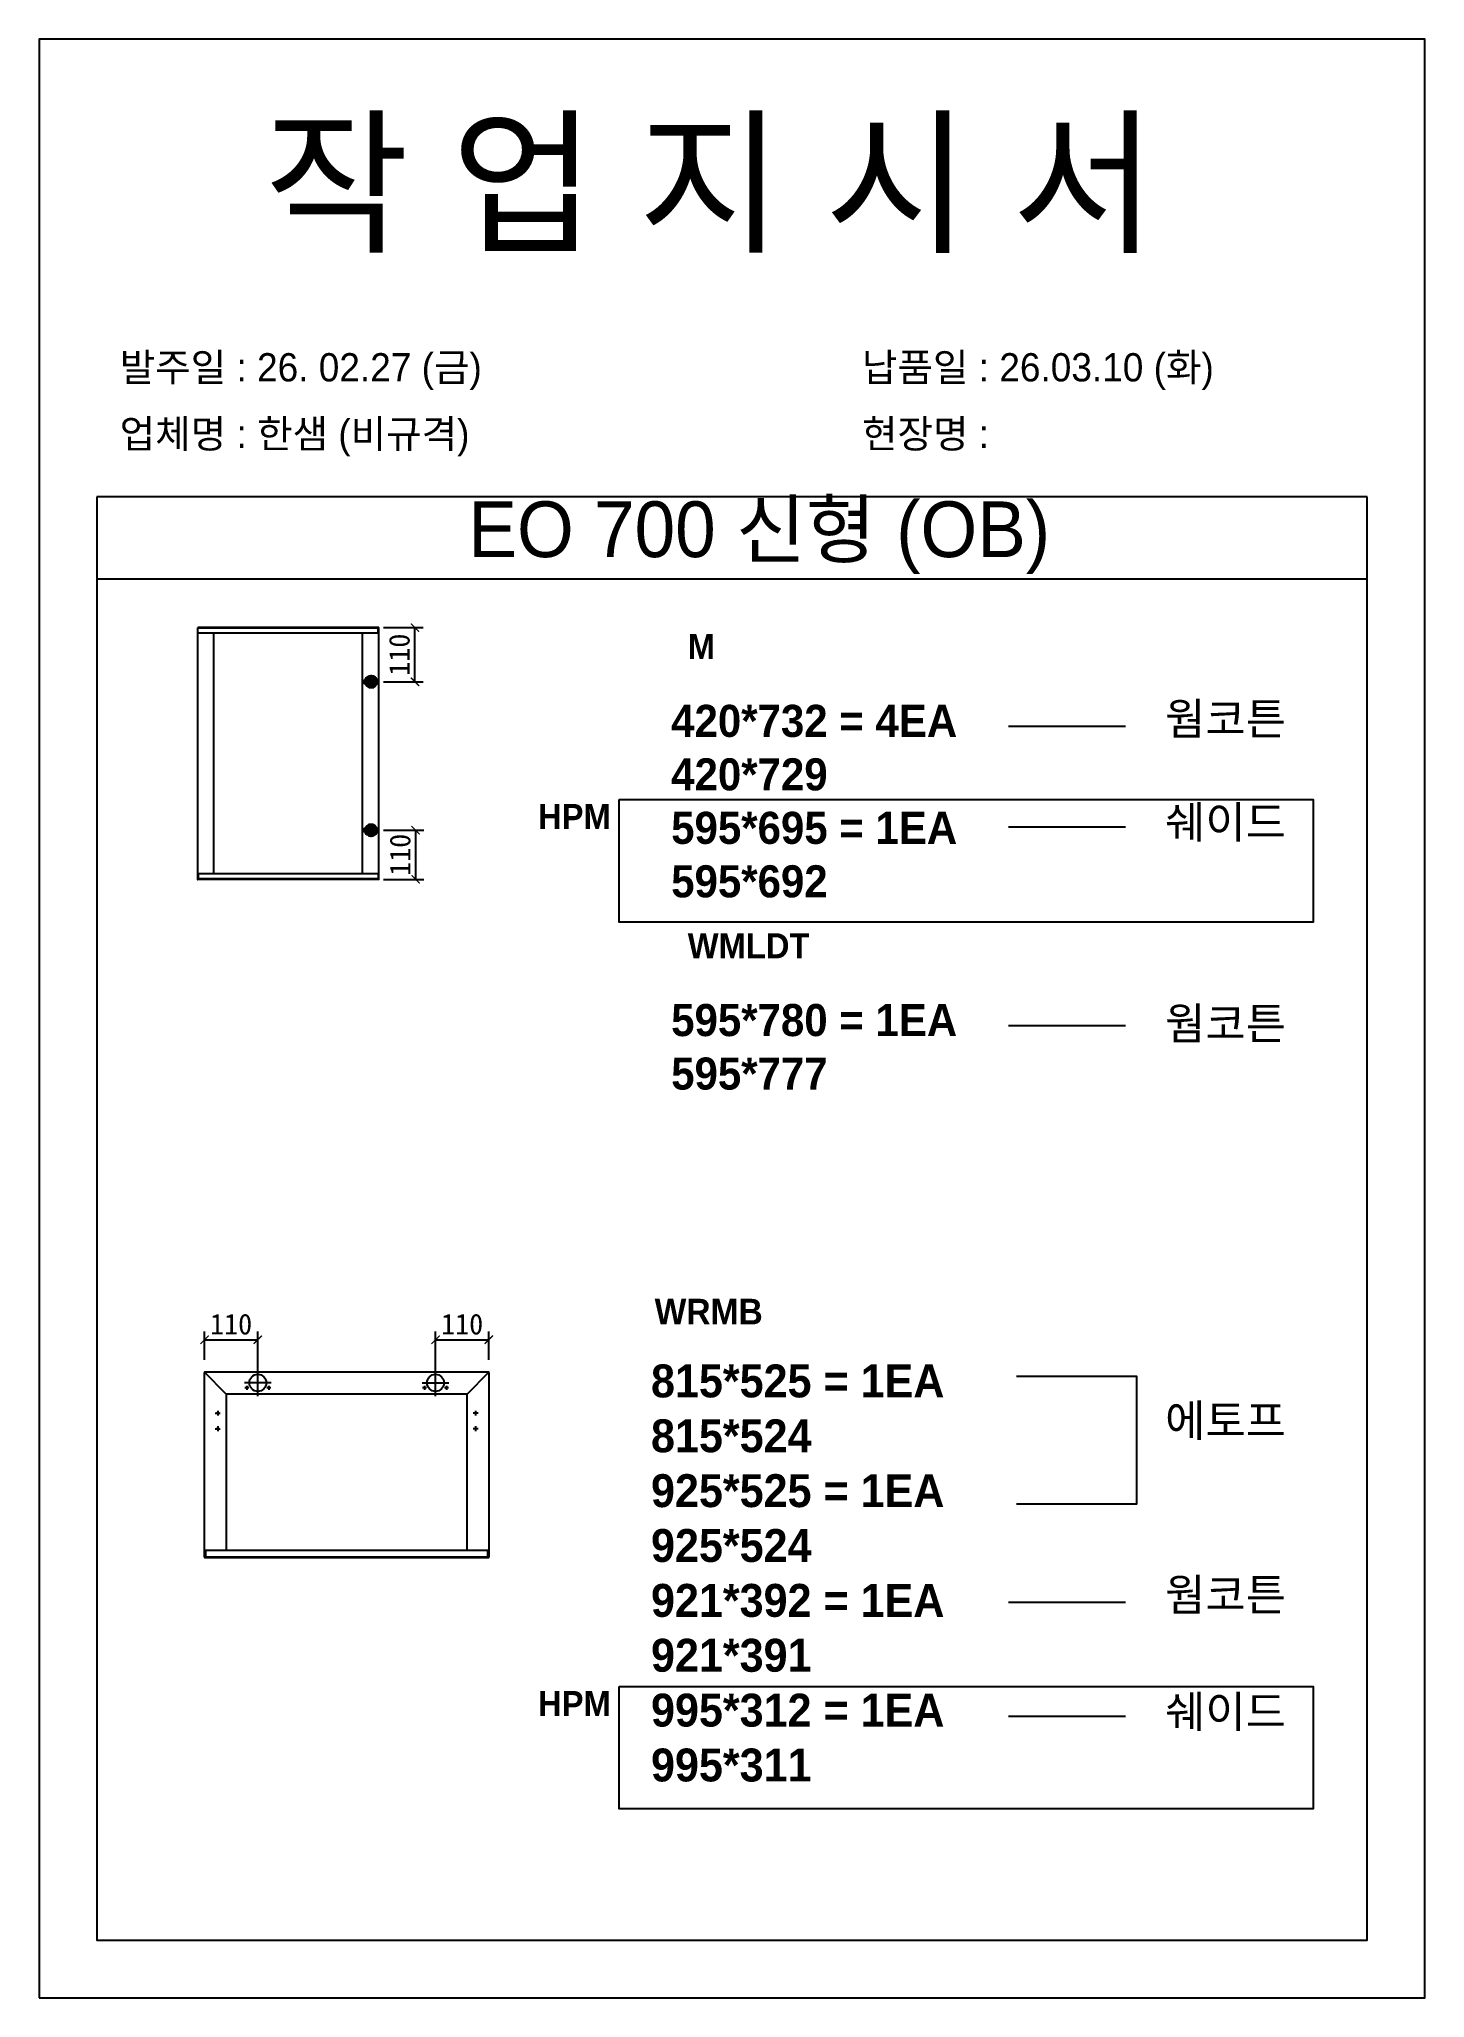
# Model space of a CAD drawing. Header units: millimetres. Extents: x -44117 to 256353, y -2095463 to 65325.
# Drawn here: x 120053 to 121733, y -743533 to -741157 of the extents above; entities that cross this region are included whole.
import ezdxf

# ---------------------------------------------------------------- set-up
doc = ezdxf.new("R2010")
doc.units = ezdxf.units.MM
doc.header["$LTSCALE"] = 10
doc.layers.add('Layer1', color=7, linetype='Continuous', lineweight=70)
doc.styles.add('MtX_Gulim', font='')
doc.styles.get('MtX_Gulim').set_extended_font_data('Gulim', bold=True)
doc.dimstyles.new('ISO-25', dxfattribs={"dimtxt": 2.5, "dimasz": 2.5, "dimexe": 1, "dimexo": 1, "dimtad": 1, "dimtxsty": 'Standard', "dimblk": 'ARCHTICK', "dimcen": 2.5, "dimadec": 0, "dimazin": 0, "dimtfac": 1, "dimtmove": 0, "dimatfit": 3, "dimfxl": 0, "dimarcsym": 0})

msp = doc.modelspace()

# ---------------------------------------------------------------- texts
at = {"linetype": 'Continuous', "style": 'MtX_Gulim'}
for s, height, p in [('M', 30.31593, (120838.92946, -741908.95545)), ('HPM', 30.315933, (120657.40457, -742115.06577)), ('WMLDT', 30.315933, (120838.92946, -742271.90005)), ('WRMB', 31.09714, (120798.82227, -742716.08229)), ('HPM', 30.315933, (120657.40457, -743191.14702))]:
    msp.add_text(s, height=height, dxfattribs=at).set_placement(p)
at = {"attachment_point": 1}
for s, width, gutter_width, heights, insert, char_height in [('{\\fGulim|b0|i0|c129|p50;작 업 지 시 서}', 3307.3198183, 12.5, [-155.84554], (120325.38754, -741261.12573), 140), ('\\pt11;{\\fGulim|b0|i0|c129|p50;발주일 : 26. 02.27 (금)}', 3307.3198183, 12.5, [34.50412], (120150.17818, -741537.84615), 34.3), ('{\\fGulim|b0|i0|c129|p50;납품일 : 26.03.10 (화)}', 3307.3198183, 12.5, [35.09023], (121050.15616, -741537.84615), 34.3), ('{\\fGulim|b0|i0|c129|p50;업체명 : 한샘 (비규격)}', 3307.3198183, 12.5, [36.11279], (120150.17818, -741618.50233), 34.3), ('{\\fGulim|b0|i0|c129|p50;현장명 : }', 3307.3198183, 12.5, [38.2735], (121050.15616, -741618.50233), 34.3), ('{\\fGulim|b0|i0|c129|p50;EO 700 신형 (OB)}', 1597.0710432, 6.03612, [-85.06834], (120572.93694, -741717.66165), 67.6045736), ('{\\f굴림|b1|i0|c129|p50;420*732 = 4EA\\P\\C1;420*729\\P\\C256;595*695 = 1EA\\P\\C1;595*692}', 11769.5052121, 151.36626, [-234.82365], (120818.83913, -741964.44809), 38.9227538), ('{\\f굴림|b1|i0|c129|p50;웜코튼}', 11769.5052121, 151.36626, [-42.01186], (121417.7226, -741962.04342), 38.9227538), ('{\\f굴림|b1|i0|c129|p50;쉐이드}', 11769.5052121, 151.36626, [-43.2475], (121417.7226, -742087.42428), 38.9227538), ('{\\f굴림|b1|i0|c129|p50;595*780 = 1EA\\P\\C1;595*777}', 11769.5052121, 151.36626, [-104.92668], (120818.83913, -742327.3927), 38.9227538), ('{\\f굴림|b1|i0|c129|p50;웜코튼}', 11769.5052121, 151.36626, [-42.01186], (121417.7226, -742331.58701), 38.9227538), ('{\\f굴림|b1|i0|c129|p50;815*525 = 1EA\\P\\C1;815*524\\P\\C256;925*525 = 1EA\\P\\C1;925*524\\P\\C256;921*392 = 1EA\\P\\C1;921*391\\P\\C256;995*312 = 1EA\\P\\C1;995*311}', 12072.7918459, 155.2668, [-507.57456], (120794.38146, -742764.64984), 39.9257485), ('{\\f굴림|b1|i0|c129|p50;에토프}', 11769.5052121, 151.36626, [-43.29899], (121417.7226, -742813.31348), 38.9227538), ('{\\f굴림|b1|i0|c129|p50;웜코튼}', 11769.5052121, 151.36626, [-42.01186], (121417.7226, -743024.48125), 38.9227538), ('{\\f굴림|b1|i0|c129|p50;쉐이드}', 11769.5052121, 151.36626, [-43.2475], (121417.7226, -743166.35959), 38.9227538)]:
    msp.add_mtext_dynamic_manual_height_columns(s, width=width, gutter_width=gutter_width, heights=heights, dxfattribs=dict(at, insert=insert, char_height=char_height))

# ---------------------------------------------------------------- blocks, each defined once
blk = doc.blocks.new('_ArchTick')
at = {"color": 0, "linetype": 'ByBlock', "const_width": 0.15}
blk.add_lwpolyline([(-0.5, -0.5), (0.5, 0.5)], dxfattribs=at)
blk = doc.blocks.new('*D4993')
at = {"color": 0, "lineweight": -2}
for p, q in [((120253.1, -742759.2), (120253.1, -742724.6)), ((120253.1, -742734.6), (120317.6, -742734.6)), ((120317.6, -742772), (120317.6, -742724.6))]:
    blk.add_line(p, q, dxfattribs=at)
at = {"layer": 'Defpoints', "color": 0}
for p in [(120317.6, -742734.6), (120253.1, -742774.2), (120317.6, -742787)]:
    blk.add_point(p, dxfattribs=at)
at = {"color": 0, "lineweight": -2, "xscale": 10, "yscale": 10, "zscale": 10, "rotation": 180}
blk.add_blockref('_ArchTick', (120253.1, -742734.6), dxfattribs=at)
at = {"color": 0, "lineweight": -2, "xscale": 10, "yscale": 10, "zscale": 10}
blk.add_blockref('_ArchTick', (120317.6, -742734.6), dxfattribs=at)
at = {"color": 0, "insert": (120285.3, -742715.9), "char_height": 25, "attachment_point": 5}
blk.add_mtext('110', dxfattribs=at)
blk = doc.blocks.new('*D4994')
at = {"color": 0, "lineweight": -2}
for p, q in [((120533.2, -742772), (120533.2, -742724.6)), ((120533.2, -742734.6), (120597.7, -742734.6)), ((120597.7, -742759.2), (120597.7, -742724.6))]:
    blk.add_line(p, q, dxfattribs=at)
at = {"layer": 'Defpoints', "color": 0}
for p in [(120597.7, -742734.6), (120597.7, -742774.2), (120533.2, -742787)]:
    blk.add_point(p, dxfattribs=at)
at = {"color": 0, "lineweight": -2, "xscale": 10, "yscale": 10, "zscale": 10, "rotation": 180}
blk.add_blockref('_ArchTick', (120533.2, -742734.6), dxfattribs=at)
at = {"color": 0, "lineweight": -2, "xscale": 10, "yscale": 10, "zscale": 10}
blk.add_blockref('_ArchTick', (120597.7, -742734.6), dxfattribs=at)
at = {"color": 0, "insert": (120565.4, -742715.9), "char_height": 25, "attachment_point": 5}
blk.add_mtext('110', dxfattribs=at)
blk = doc.blocks.new('*D4995')
at = {"color": 0, "lineweight": -2}
for p, q in [((120470, -741870.8), (120518.2, -741870.8)), ((120508.2, -741936.5), (120508.2, -741870.8)), ((120470, -741936.5), (120518.2, -741936.5))]:
    blk.add_line(p, q, dxfattribs=at)
at = {"layer": 'Defpoints', "color": 0}
for p in [(120455, -741870.8), (120508.2, -741870.8), (120455, -741936.5)]:
    blk.add_point(p, dxfattribs=at)
at = {"color": 0, "lineweight": -2, "xscale": 10, "yscale": 10, "zscale": 10}
for p, rotation in [((120508.2, -741870.8), 90), ((120508.2, -741936.5), 270)]:
    blk.add_blockref('_ArchTick', p, dxfattribs=dict(at, rotation=rotation))
at = {"color": 0, "insert": (120489.4, -741903.6), "char_height": 25, "attachment_point": 5, "rotation": 90}
blk.add_mtext('110', dxfattribs=at)
blk = doc.blocks.new('*D4996')
at = {"color": 0, "lineweight": -2}
for p, q in [((120470, -742116.6), (120519, -742116.6)), ((120509, -742116.6), (120509, -742176.2)), ((120470, -742176.2), (120519, -742176.2))]:
    blk.add_line(p, q, dxfattribs=at)
at = {"layer": 'Defpoints', "color": 0}
for p in [(120455, -742116.6), (120455, -742176.2), (120509, -742176.2)]:
    blk.add_point(p, dxfattribs=at)
at = {"color": 0, "lineweight": -2, "xscale": 10, "yscale": 10, "zscale": 10}
for p, rotation in [((120509, -742116.6), 90), ((120509, -742176.2), 270)]:
    blk.add_blockref('_ArchTick', p, dxfattribs=dict(at, rotation=rotation))
at = {"color": 0, "insert": (120490.3, -742146.4), "char_height": 25, "attachment_point": 5, "rotation": 90}
blk.add_mtext('110', dxfattribs=at)

# ---------------------------------------------------------------- dimensions: what is measured, and where the dimension line sits
for base, p1, p2, picture, middle in [((120508.16779, -741870.78997), (120454.98268, -741936.46776), (120454.98268, -741870.78997), '*D4995', (120489.41779, -741903.62886)), ((120509.01845, -742176.24718), (120454.98268, -742116.57551), (120454.98268, -742176.24718), '*D4996', (120490.26845, -742146.41134))]:
    dim = msp.add_linear_dim(base=base, p1=p1, p2=p2, angle=90, text='110', dimstyle='ISO-25', override={"dimscale": 10, "dimasz": 1, "dimexo": 1.5, "dimtxsty": 'Standard'})
    dim.commit()
    dim.dimension.update_dxf_attribs({"geometry": picture, "text_midpoint": middle})
for base, p1, p2, picture, middle in [((120317.60219, -742734.64547), (120253.08213, -742774.22587), (120317.60219, -742786.9523), '*D4993', (120285.34216, -742715.89547)), ((120597.67201, -742734.64547), (120533.15196, -742786.9523), (120597.67201, -742774.22587), '*D4994', (120565.41198, -742715.89547))]:
    dim = msp.add_linear_dim(base=base, p1=p1, p2=p2, text='110', dimstyle='ISO-25', override={"dimscale": 10, "dimasz": 1, "dimexo": 1.5, "dimtxsty": 'Standard'})
    dim.commit()
    dim.dimension.update_dxf_attribs({"geometry": picture, "text_midpoint": middle})

# ---------------------------------------------------------------- linework, layer by layer
for p, q in [((121662.58093, -741712.13294), (120122.58093, -741712.13294)), ((121662.58093, -741812.13294), (120122.58093, -741812.13294)), ((120244.55508, -741871.0094), (120244.55508, -742176.02773)), ((120464.47348, -741871.40439), (120244.55508, -741871.40439)), ((120464.47348, -741877.3731), (120244.55508, -741877.3731)), ((120464.25404, -741870.78997), (120244.77452, -741870.78997)), ((120264.08504, -741876.93422), (120264.08504, -742169.66405)), ((120444.72409, -742169.66405), (120444.72409, -741877.3731)), ((120463.37629, -741877.3731), (120463.37629, -741870.78997)), ((120464.47348, -742176.02773), (120464.47348, -741871.0094)), ((121227.805, -741990.40672), (121369.68335, -741990.40672)), ((121227.805, -742112.48809), (121369.68335, -742112.48809)), ((120464.47348, -742169.66405), (120244.55508, -742169.66405)), ((120464.47348, -742175.63275), (120244.55508, -742175.63275)), ((120464.25404, -742176.24718), (120244.77452, -742176.24718)), ((120245.65227, -742176.24718), (120245.65227, -742169.66405)), ((120463.37629, -742169.66405), (120463.37629, -742176.24718)), ((121227.805, -742353.35132), (121369.68335, -742353.35132)), ((120252.78617, -742774.22587), (120252.78617, -742998.5662)), ((120279.12692, -742800.56662), (120252.87286, -742774.01659)), ((120597.67201, -742773.92991), (120253.08213, -742773.92991)), ((120317.60218, -742803.09572), (120317.60218, -742770.80889)), ((120533.15197, -742803.09572), (120533.15197, -742770.80889)), ((120571.62722, -742800.56662), (120597.88128, -742774.01659)), ((120597.96797, -742998.5662), (120597.96797, -742774.22587)), ((120279.12692, -742800.56662), (120279.12692, -742990.57518)), ((120571.62722, -742800.56662), (120279.12692, -742800.56662)), ((120333.7456, -742786.9523), (120301.45877, -742786.9523)), ((120306.65153, -742792.87157), (120301.91612, -742792.87157)), ((120304.28382, -742790.50386), (120304.28382, -742795.23928)), ((120333.28825, -742792.87157), (120328.55283, -742792.87157)), ((120330.92054, -742790.50386), (120330.92054, -742795.23928)), ((120517.00855, -742786.9523), (120549.29538, -742786.9523)), ((120522.20132, -742792.87157), (120517.46591, -742792.87157)), ((120519.83361, -742790.50386), (120519.83361, -742795.23928)), ((120548.83804, -742792.87157), (120544.10262, -742792.87157)), ((120546.47033, -742790.50386), (120546.47033, -742795.23928)), ((120571.62722, -742989.98326), (120571.62722, -742800.56662)), ((120266.10453, -742823.65178), (120272.0238, -742823.65178)), ((120269.06417, -742820.69214), (120269.06417, -742826.61141)), ((120584.64962, -742823.65178), (120578.73035, -742823.65178)), ((120581.68998, -742820.69214), (120581.68998, -742826.61141)), ((120266.10453, -742842.59344), (120272.0238, -742842.59344)), ((120269.06417, -742839.6338), (120269.06417, -742845.55307)), ((120584.64962, -742842.59344), (120578.73035, -742842.59344)), ((120581.68998, -742839.6338), (120581.68998, -742845.55307)), ((120252.78617, -742989.98326), (120597.96797, -742989.98326)), ((120252.78617, -742998.03346), (120597.67201, -742998.03346)), ((120253.08213, -742998.86216), (120597.67201, -742998.86216)), ((120254.26599, -742989.98326), (120254.26599, -742998.86216)), ((120596.48815, -742998.86216), (120596.48815, -742989.98326)), ((121227.805, -743052.84455), (121369.68335, -743052.84455)), ((121227.805, -743191.4234), (121369.68335, -743191.4234))]:
    msp.add_line(p, q)
for points in [[(120052.58093, -743532.96322), (121732.58093, -743532.96322), (121732.58093, -741156.96322), (120052.58093, -741156.96322)], [(120755.97702, -742079.49312), (121597.3486, -742079.49312), (121597.3486, -742227.97046), (120755.97702, -742227.97046)], [(120755.97702, -743155.12894), (121597.3486, -743155.12894), (121597.3486, -743303.60628), (120755.97702, -743303.60628)]]:
    msp.add_lwpolyline(points, close=True)
for points in [[(120122.58093, -741712.13294), (120122.58093, -743462.96322), (121662.58093, -743462.96322), (121662.58093, -741712.13294)], [(121237.70349, -742778.98635), (121382.88133, -742778.98635), (121382.88133, -742934.06268), (121237.70349, -742934.06268)]]:
    msp.add_lwpolyline(points)
for centre, radius in [((120317.60218, -742786.9523), 10.35872), ((120533.15197, -742786.9523), 10.35872), ((120304.28382, -742792.87157), 0.94708), ((120330.92054, -742792.87157), 0.94708), ((120519.83361, -742792.87157), 0.94708), ((120546.47033, -742792.87157), 0.94708), ((120269.06417, -742823.65177), 0.88789), ((120581.68998, -742823.65177), 0.88789), ((120269.06417, -742842.59344), 0.88789), ((120581.68998, -742842.59344), 0.88789)]:
    msp.add_circle(centre, radius)
for centre, radius, start, end in [((120464.25404, -741871.0094), 0.21944, 0, 90), ((120244.77452, -742176.02774), 0.21944, 180, 270), ((120464.25404, -742176.02774), 0.21944, 270, 0), ((120253.08213, -742774.22587), 0.29596, 90, 180), ((120597.67201, -742774.22587), 0.29596, 0, 90), ((120253.08213, -742998.5662), 0.29596, 180, 270), ((120597.67201, -742998.5662), 0.29596, 270, 0)]:
    msp.add_arc(centre, radius, start, end)
at = {"layer": 'Layer1'}
for p, q in [((120454.98268, -741928.38013), (120454.98268, -741944.55538)), ((120454.98268, -742124.66313), (120454.98268, -742108.48789))]:
    msp.add_line(p, q, dxfattribs=at)
for points in [[(120463.0703, -741936.46776), (120446.89505, -741936.46776)], [(120463.0703, -742116.57551), (120446.89505, -742116.57551)]]:
    msp.add_lwpolyline(points, close=True, dxfattribs=at)
for centre in [(120454.98268, -741936.46776), (120454.98268, -742116.57551)]:
    msp.add_circle(centre, 5.39175, dxfattribs=at)

msp.set_redraw_order([(e.dxf.handle, doc.entitydb.next_handle()) for e in msp.query("TEXT MTEXT ATTDEF DIMENSION ARC_DIMENSION")])  # texts and dimensions are drawn at this point

doc.saveas('drawing.dxf')
